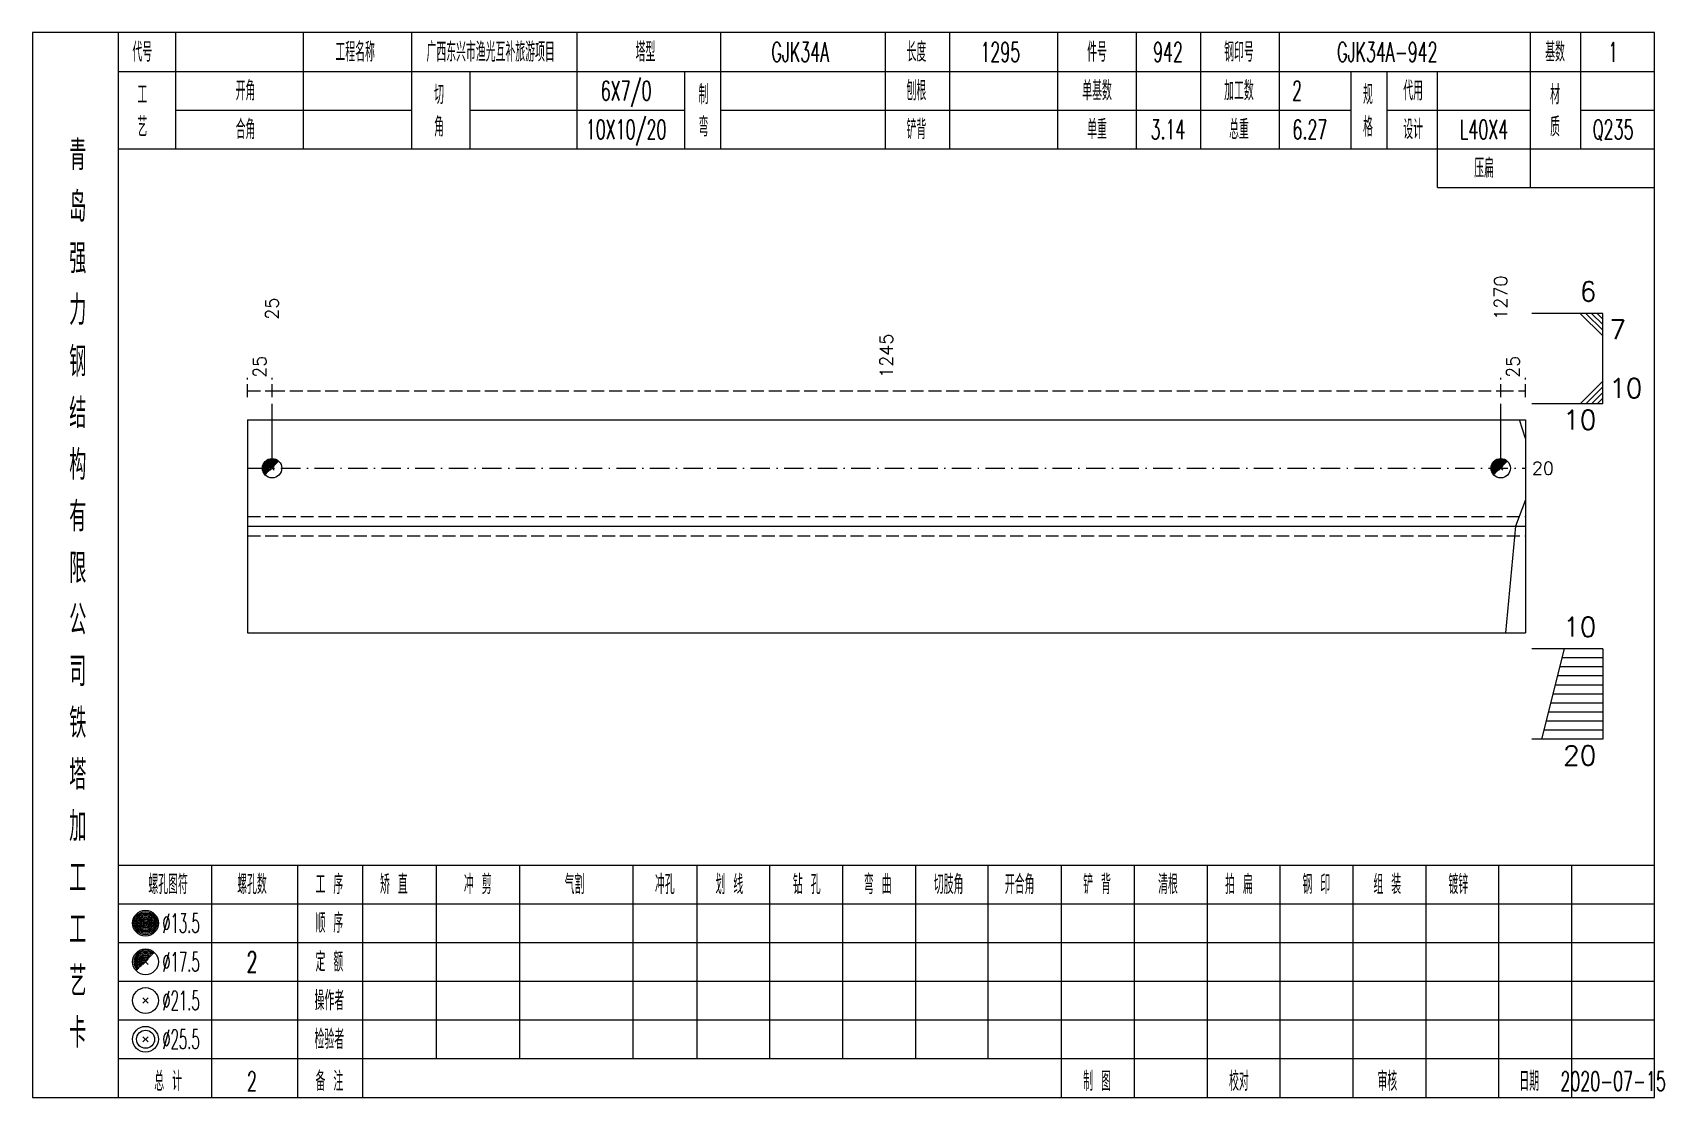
# Model space of a CAD drawing. Extents: x 0 to 2606, y -377 to 6479.
# Drawn here: x 261.4 to 514.3, y 1925 to 2090 of the extents above; entities that cross this region are included whole.
import ezdxf
from ezdxf.enums import TextEntityAlignment as Align

# ---------------------------------------------------------------- set-up
doc = ezdxf.new("R2010")
doc.units = 0
doc.header["$MEASUREMENT"] = 0
doc.linetypes.add('一点画线', pattern=[5.2, 3, -1, 0.2, -1])
doc.linetypes.add('虚线', pattern=[2.75, 2, -0.75])
doc.layers.get('0').update_dxf_attribs({"linetype": 'CONTINUOUS', "lineweight": 25})
doc.layers.add('1', color=7, linetype='CONTINUOUS', lineweight=25)
doc.layers.add('4', color=7, linetype='CONTINUOUS', lineweight=25)
doc.styles.get("Standard").update_dxf_attribs({"font": 'simplex.shx', "width": 0.7, "height": 3, "bigfont": 'gbhzfs.shx'})

msp = doc.modelspace()

# ---------------------------------------------------------------- texts
at = {"color": 7, "linetype": 'Continuous', "lineweight": 13}
for s, p in [('1270', (488.98, 2045.5)), ('25', (298.52, 2045.5))]:
    msp.add_text(s, height=2, rotation=90, dxfattribs=at).set_placement(p, align=Align.MIDDLE_LEFT)
for s, p in [('6', (503.8, 2047.5)), ('10', (503.8, 1995.5))]:
    msp.add_text(s, height=3, dxfattribs=at).set_placement(p, align=Align.BOTTOM_RIGHT)
msp.add_text('7', height=3, dxfattribs=at).set_placement((505.8, 2045.5), align=Align.TOP_LEFT)
at = {"color": 8, "linetype": 'Continuous', "lineweight": 9}
for s, p in [('1245', (393.75, 2036.5)), ('25', (296.61, 2036.5)), ('25', (490.89, 2036.5))]:
    msp.add_text(s, height=2, rotation=90, dxfattribs=at).set_placement(p, align=Align.MIDDLE_LEFT)
at = {"color": 7, "linetype": 'Continuous', "lineweight": 13}
msp.add_text('10', height=3, dxfattribs=at).set_placement((505.8, 2032.5), align=Align.BOTTOM_LEFT)
for s, p in [('10', (503.8, 2031.5)), ('20', (503.8, 1979.5))]:
    msp.add_text(s, height=3, dxfattribs=at).set_placement(p, align=Align.TOP_RIGHT)
msp.add_text('20', height=2, dxfattribs=at).set_placement((493.8, 2022.5), align=Align.MIDDLE_LEFT)
at = {"layer": '4', "color": 1, "linetype": 'Continuous', "lineweight": 13}
for s, height, width, p in [('代号', 3, 0.6, (278.4, 2087)), ('工程名称', 3, 0.6, (311.4, 2087)), ('广西东兴市渔光互补旅游项目', 3, 0.6, (332.4, 2087)), ('塔型', 3, 0.6, (356.4, 2087)), ('GJK34A', 3, 0.6, (380.4, 2087)), ('长度', 3, 0.6, (398.4, 2087)), ('1295', 3, 0.6, (411.4, 2087)), ('件号', 3, 0.6, (426.4, 2087)), ('942', 3, 0.6, (437.4, 2087)), ('钢印号', 3, 0.6, (448.4, 2087)), ('GJK34A-942', 3, 0.6, (471.4, 2087)), ('基数', 3, 0.6, (497.4, 2087)), ('1', 3, 0.6, (506.4, 2087)), ('工', 3, 0.6, (278.4, 2080.4)), ('开角', 3, 0.6, (294.4, 2081)), ('切', 3, 0.6, (324.4, 2080.4)), ('6X7/0', 3, 0.6, (353.4, 2081)), ('制', 3, 0.6, (365.4, 2080.4)), ('刨根', 3, 0.6, (398.4, 2081)), ('单基数', 3, 0.6, (426.4, 2081)), ('加工数', 3, 0.6, (448.4, 2081)), ('2', 3, 0.6, (457.4, 2081)), ('规', 3, 0.6, (468.4, 2080.4)), ('代用', 3, 0.6, (475.4, 2081)), ('材', 3, 0.6, (497.4, 2080.4)), ('艺', 3, 0.6, (278.4, 2075.4)), ('合角', 3, 0.6, (294.4, 2075)), ('角', 3, 0.6, (324.4, 2075.4)), ('10X10/20', 3, 0.6, (353.4, 2075)), ('弯', 3, 0.6, (365.4, 2075.4)), ('铲背', 3, 0.6, (398.4, 2075)), ('单重', 3, 0.6, (426.4, 2075)), ('总重', 3, 0.6, (448.4, 2075)), ('格', 3, 0.6, (468.4, 2075.4)), ('设计', 3, 0.6, (475.4, 2075)), ('质', 3, 0.6, (497.4, 2075.4)), ('3.14', 3, 0.6, (437.4, 2075)), ('6.27', 3, 0.6, (459.4, 2075)), ('L40X4', 3, 0.6, (486.4, 2075)), ('Q235', 3, 0.6, (506.4, 2075)), ('青', 4.6, 0.8, (268.4, 2071)), ('压扁', 3, 0.6, (486.4, 2069)), ('岛', 4.6, 0.8, (268.4, 2063)), ('强', 4.6, 0.8, (268.4, 2055)), ('力', 4.6, 0.8, (268.4, 2047)), ('钢', 4.6, 0.8, (268.4, 2039)), ('结', 4.6, 0.8, (268.4, 2031)), ('构', 4.6, 0.8, (268.4, 2023)), ('有', 4.6, 0.8, (268.4, 2015)), ('限', 4.6, 0.8, (268.4, 2007)), ('公', 4.6, 0.8, (268.4, 1999)), ('司', 4.6, 0.8, (268.4, 1991)), ('铁', 4.6, 0.8, (268.4, 1983)), ('塔', 4.6, 0.8, (268.4, 1975)), ('加', 4.6, 0.8, (268.4, 1967)), ('工', 4.6, 0.8, (268.4, 1959)), ('螺孔图符', 3, 0.6, (282.4, 1958)), ('螺孔数', 3, 0.6, (295.4, 1958)), ('工 序', 3, 0.6, (307.4, 1958)), ('矫 直', 3, 0.6, (317.4, 1958)), ('冲 剪', 3, 0.6, (330.4, 1958)), ('气割', 3, 0.6, (345.4, 1958)), ('冲孔', 3, 0.6, (359.4, 1958)), ('划 线', 3, 0.6, (369.4, 1958)), ('钻 孔', 3, 0.6, (381.4, 1958)), ('弯 曲', 3, 0.6, (392.4, 1958)), ('切肢角', 3, 0.6, (403.4, 1958)), ('开合角', 3, 0.6, (414.4, 1958)), ('铲 背', 3, 0.6, (426.4, 1958)), ('清根', 3, 0.6, (437.4, 1958)), ('拍 扁', 3, 0.6, (448.4, 1958)), ('钢 印', 3, 0.6, (460.4, 1958)), ('组 装', 3, 0.6, (471.4, 1958)), ('镀锌', 3, 0.6, (482.4, 1958)), ('工', 4.6, 0.8, (268.4, 1951)), ('%%C13.5', 3, 0.5, (284.4, 1952)), ('顺 序', 3, 0.6, (307.4, 1952)), ('定 额', 3, 0.6, (307.4, 1946)), ('艺', 4.6, 0.8, (268.4, 1943)), ('%%C17.5', 3, 0.5, (284.4, 1946)), ('2', 3.2, 0.6, (295.4, 1946)), ('%%C21.5', 3, 0.5, (284.4, 1940)), ('操作者', 3, 0.6, (307.4, 1940)), ('卡', 4.6, 0.8, (268.4, 1935)), ('%%C25.5', 3, 0.5, (284.4, 1934)), ('检验者', 3, 0.6, (307.4, 1934)), ('总 计', 3, 0.6, (282.4, 1927.5)), ('2', 3, 0.6, (295.4, 1927.5)), ('备 注', 3, 0.6, (307.4, 1927.5)), ('制 图', 3, 0.6, (426.4, 1927.5)), ('校对', 3, 0.6, (448.4, 1927.5)), ('审核', 3, 0.6, (471.4, 1927.5)), ('日期', 3, 0.6, (493.4, 1927.5)), ('2020-07-15', 3, 0.6, (506.4, 1927.5))]:
    msp.add_text(s, height=height, dxfattribs=dict(at, width=width)).set_placement(p, align=Align.MIDDLE_CENTER)

# ---------------------------------------------------------------- linework, layer by layer
at = {"color": 7, "linetype": 'Continuous', "lineweight": 13}
for p, q in [((504.8, 2046.5), (493.8, 2046.5)), ((501.3, 2046.5), (504.8, 2043)), ((502.18, 2046.5), (504.8, 2043.88)), ((503.05, 2046.5), (504.8, 2044.75)), ((503.93, 2046.5), (504.8, 2045.62)), ((504.8, 2032.5), (504.8, 2046.5)), ((501.3, 2032.5), (504.8, 2036)), ((502.18, 2032.5), (504.8, 2035.12)), ((503.05, 2032.5), (504.8, 2034.25)), ((298.52, 2022.5), (298.52, 2032.5)), ((488.98, 2022.5), (488.98, 2032.5)), ((504.8, 2032.5), (493.8, 2032.5)), ((503.93, 2032.5), (504.8, 2033.38)), ((492.8, 2027.11), (491.88, 2030)), ((492.8, 2017.62), (491.27, 2013.5)), ((491.27, 2013.5), (489.74, 1997)), ((504.8, 1994.5), (493.8, 1994.5)), ((498.8, 1994.5), (495.3, 1980.5)), ((504.8, 1994.5), (504.8, 1980.5)), ((504.8, 1991.7), (498.1, 1991.7)), ((504.8, 1993.1), (498.45, 1993.1)), ((504.8, 1988.9), (497.4, 1988.9)), ((504.8, 1990.3), (497.75, 1990.3)), ((504.8, 1986.1), (496.7, 1986.1)), ((504.8, 1987.5), (497.05, 1987.5)), ((504.8, 1983.3), (496, 1983.3)), ((504.8, 1984.7), (496.35, 1984.7)), ((504.8, 1981.9), (495.65, 1981.9)), ((504.8, 1980.5), (493.8, 1980.5))]:
    msp.add_line(p, q, dxfattribs=at)
at = {"color": 8, "linetype": '虚线', "lineweight": 9}
for p, q in [((294.7, 2033.5), (294.7, 2036.5)), ((298.52, 2033.5), (298.52, 2036.5)), ((298.52, 2033.5), (298.52, 2036.5)), ((488.98, 2033.5), (488.98, 2036.5)), ((488.98, 2033.5), (488.98, 2036.5)), ((492.8, 2033.5), (492.8, 2036.5)), ((294.7, 2034.5), (298.52, 2034.5)), ((298.52, 2034.5), (488.98, 2034.5)), ((488.98, 2034.5), (492.8, 2034.5))]:
    msp.add_line(p, q, dxfattribs=at)
at = {"color": 7, "linetype": 'Continuous', "lineweight": 18}
for p, q in [((294.7, 2030), (294.7, 1997)), ((294.7, 2030), (492.8, 2030)), ((492.8, 2030), (492.8, 1997)), ((294.7, 2013.5), (492.8, 2013.5))]:
    msp.add_line(p, q, dxfattribs=at)
at = {"color": 3, "linetype": '一点画线', "lineweight": 13}
msp.add_line((294.7, 2022.5), (492.8, 2022.5), dxfattribs=at)
at = {"color": 7, "linetype": 'Continuous', "lineweight": 0}
for p, q in [((298.22, 2022.2), (298.82, 2022.8)), ((298.22, 2022.8), (298.82, 2022.2)), ((488.68, 2022.2), (489.28, 2022.8)), ((488.68, 2022.8), (489.28, 2022.2))]:
    msp.add_line(p, q, dxfattribs=at)
at = {"color": 1, "linetype": '虚线', "lineweight": 18}
for p, q in [((294.7, 2015), (492.8, 2015)), ((294.7, 2012), (492.8, 2012))]:
    msp.add_line(p, q, dxfattribs=at)
at = {"color": 7, "linetype": 'Continuous', "lineweight": 13}
for centre in [(298.52, 2022.5), (488.98, 2022.5)]:
    msp.add_circle(centre, 1.5, dxfattribs=at)
for centre, radius in [((298.52, 2022.5), 1.35), ((298.52, 2022.5), 1.2), ((488.98, 2022.5), 1.35), ((488.98, 2022.5), 1.2), ((298.52, 2022.5), 1.05), ((298.52, 2022.5), 0.9), ((298.52, 2022.5), 0.75), ((298.52, 2022.5), 0.6), ((298.52, 2022.5), 0.45), ((298.52, 2022.5), 0.3), ((298.52, 2022.5), 0.15), ((488.98, 2022.5), 1.05), ((488.98, 2022.5), 0.9), ((488.98, 2022.5), 0.75), ((488.98, 2022.5), 0.6), ((488.98, 2022.5), 0.45), ((488.98, 2022.5), 0.3), ((488.98, 2022.5), 0.15)]:
    msp.add_arc(centre, radius, 45, 225, dxfattribs=at)
at = {"layer": '1', "color": 7, "linetype": 'Continuous', "lineweight": 18}
msp.add_line((294.7, 1997), (492.8, 1997), dxfattribs=at)
at = {"layer": '4', "color": 1, "linetype": 'Continuous', "lineweight": 18}
for p, q in [((274.7, 1925), (274.7, 2090)), ((283.6, 2072), (283.6, 2090)), ((303.4, 2072), (303.4, 2090)), ((320.2, 2072), (320.2, 2090)), ((345.8, 2072), (345.8, 2090)), ((368.1, 2072), (368.1, 2090)), ((393.6, 2072), (393.6, 2090)), ((403.6, 2072), (403.6, 2090)), ((420.3, 2072), (420.3, 2090)), ((432.5, 2072), (432.5, 2090)), ((442.5, 2072), (442.5, 2090)), ((454.7, 2072), (454.7, 2090)), ((493.6, 2066), (493.6, 2090)), ((501.4, 2072), (501.4, 2090)), ((274.7, 2084), (512.8, 2084)), ((329.2, 2072), (329.2, 2084)), ((362.5, 2072), (362.5, 2084)), ((465.8, 2072), (465.8, 2084)), ((471.4, 2072), (471.4, 2084)), ((479.2, 2066), (479.2, 2084)), ((283.6, 2078), (320.2, 2078)), ((329.2, 2078), (362.5, 2078)), ((368.1, 2078), (465.8, 2078)), ((471.4, 2078), (493.6, 2078)), ((501.4, 2078), (512.8, 2078)), ((274.7, 2072), (512.8, 2072)), ((479.2, 2066), (512.8, 2066)), ((274.7, 1961), (512.8, 1961)), ((289.2, 1925), (289.2, 1961)), ((302.5, 1925), (302.5, 1961)), ((312.6, 1925), (312.6, 1961)), ((324, 1931), (324, 1961)), ((336.9, 1931), (336.9, 1961)), ((354.5, 1931), (354.5, 1961)), ((364.4, 1931), (364.4, 1961)), ((375.7, 1931), (375.7, 1961)), ((387, 1931), (387, 1961)), ((398.3, 1931), (398.3, 1961)), ((409.5, 1931), (409.5, 1961)), ((420.9, 1931), (420.9, 1961)), ((432.2, 1931), (432.2, 1961)), ((443.5, 1931), (443.5, 1961)), ((454.8, 1931), (454.8, 1961)), ((466.1, 1931), (466.1, 1961)), ((477.4, 1931), (477.4, 1961)), ((488.7, 1931), (488.7, 1961)), ((500, 1931), (500, 1961)), ((274.7, 1955), (512.8, 1955)), ((274.7, 1949), (512.8, 1949)), ((274.7, 1943), (512.8, 1943)), ((274.7, 1937), (512.8, 1937)), ((274.7, 1931), (512.8, 1931)), ((420.9, 1925), (420.9, 1931)), ((432.2, 1925), (432.2, 1931)), ((443.5, 1925), (443.5, 1931)), ((454.8, 1925), (454.8, 1931)), ((466.1, 1925), (466.1, 1931)), ((477.4, 1925), (477.4, 1931)), ((488.7, 1925), (488.7, 1931)), ((500, 1925), (500, 1931))]:
    msp.add_line(p, q, dxfattribs=at)
at = {"layer": '4', "color": 7, "linetype": 'Continuous', "lineweight": 13}
for p, q in [((278.7, 1951.8), (279.1, 1952.2)), ((279.1, 1951.8), (278.7, 1952.2)), ((278.5, 1939.6), (279.3, 1940.4)), ((279.3, 1939.6), (278.5, 1940.4)), ((278.5, 1933.6), (279.3, 1934.4)), ((279.3, 1933.6), (278.5, 1934.4))]:
    msp.add_line(p, q, dxfattribs=at)
at = {"layer": '4', "color": 7, "linetype": 'Continuous', "lineweight": 0}
for p, q in [((278.5, 1945.6), (279.3, 1946.4)), ((278.5, 1946.4), (279.3, 1945.6))]:
    msp.add_line(p, q, dxfattribs=at)
at = {"layer": '4', "color": 1, "linetype": 'Continuous', "lineweight": 18}
msp.add_lwpolyline([(261.4, 2090), (261.4, 1925), (512.8, 1925), (512.8, 2090)], close=True, dxfattribs=at)
at = {"layer": '4', "color": 7, "linetype": 'Continuous', "lineweight": 13}
for centre, radius in [((278.9, 1952), 2), ((278.9, 1952), 1.8), ((278.9, 1952), 1.6), ((278.9, 1952), 1.4), ((278.9, 1952), 1.2), ((278.9, 1952), 1), ((278.9, 1952), 0.8), ((278.9, 1952), 0.6), ((278.9, 1952), 0.4), ((278.9, 1952), 0.2), ((278.9, 1946), 2), ((278.9, 1940), 2), ((278.9, 1934), 2), ((278.9, 1934), 1.4)]:
    msp.add_circle(centre, radius, dxfattribs=at)
for radius in [1.8, 1.6, 1.4, 1.2, 1, 0.8, 0.6, 0.4, 0.2]:
    msp.add_arc((278.9, 1946), radius, 45, 225, dxfattribs=at)

msp.set_redraw_order([(e.dxf.handle, doc.entitydb.next_handle()) for e in msp.query("TEXT MTEXT ATTDEF DIMENSION ARC_DIMENSION")])  # texts and dimensions are drawn at this point

doc.saveas('drawing.dxf')
